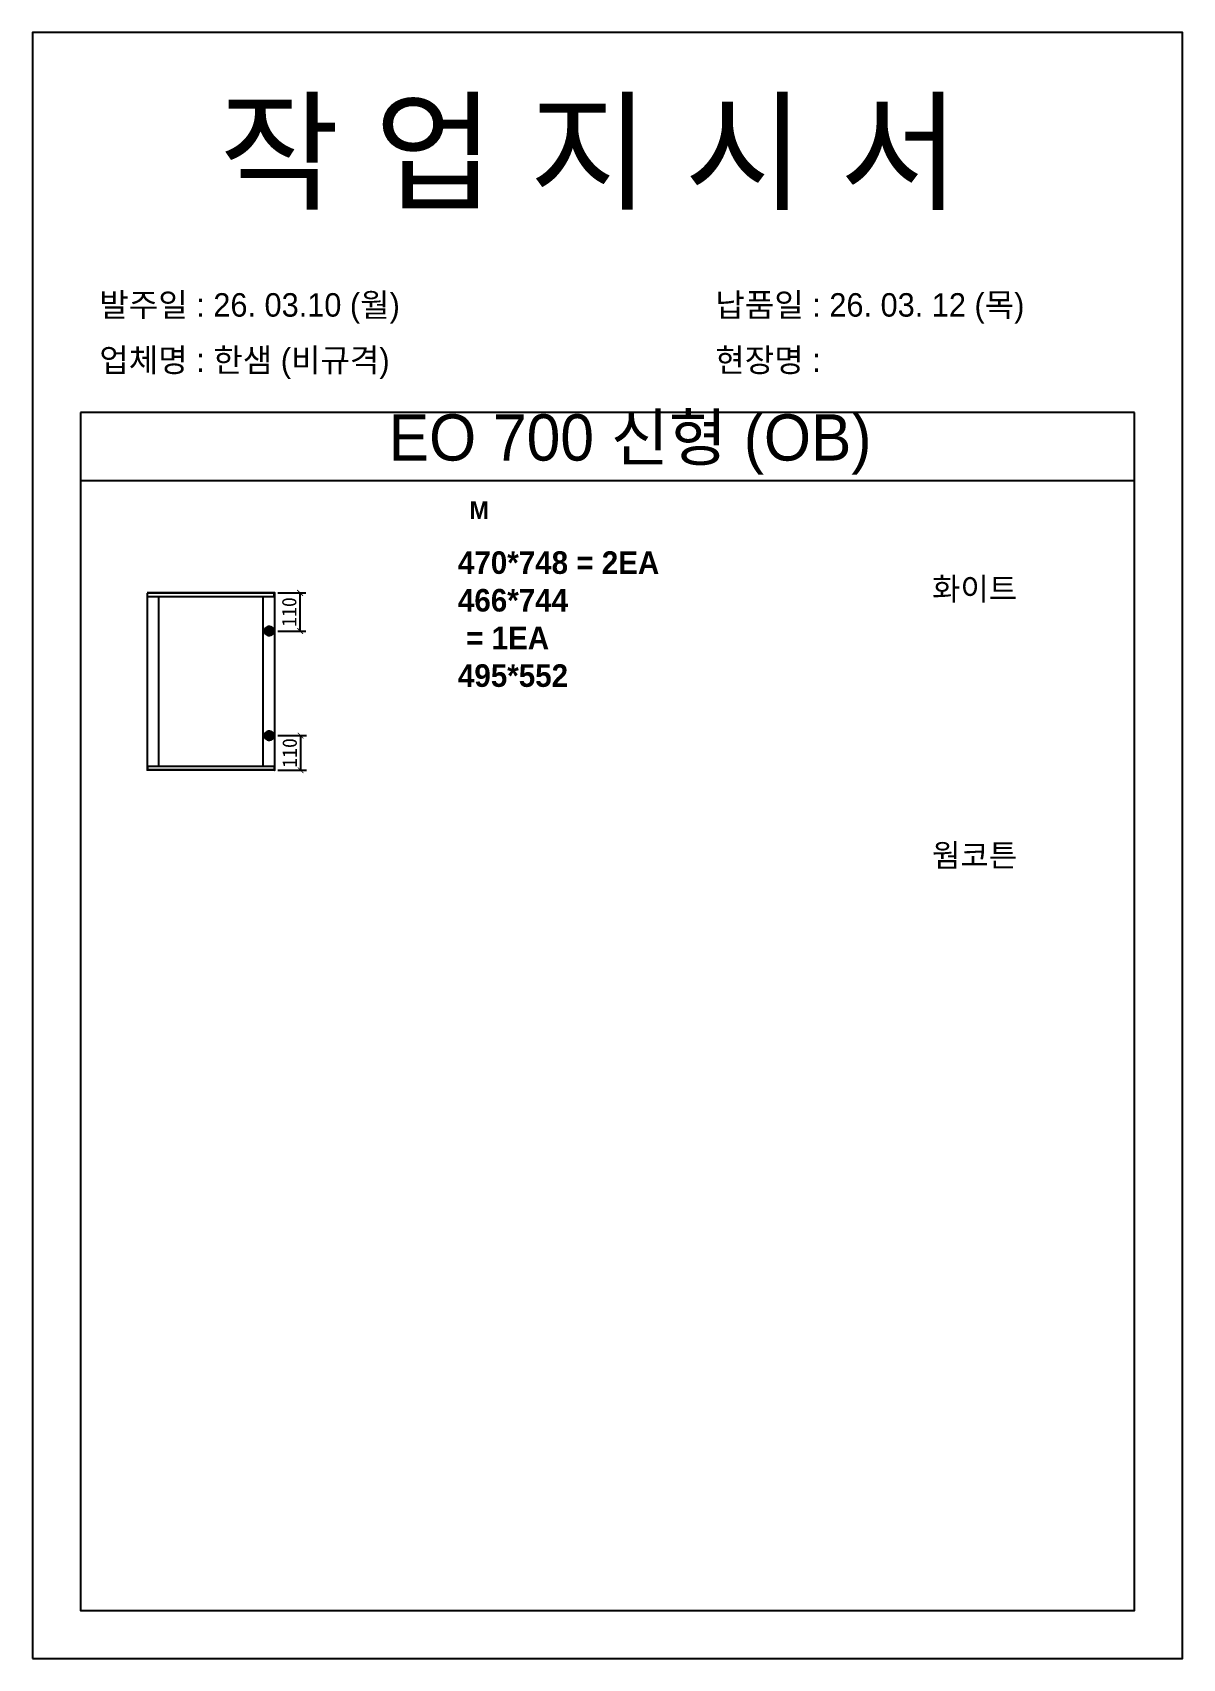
# Model space of a CAD drawing. Header units: millimetres. Extents: x -44117 to 256353, y -2095463 to 65325.
# Drawn here: x 121647 to 123628, y -773344 to -770543 of the extents above; entities that cross this region are included whole.
import ezdxf

# ---------------------------------------------------------------- set-up
doc = ezdxf.new("R2010")
doc.units = ezdxf.units.MM
doc.header["$LTSCALE"] = 10
doc.layers.add('Layer1', color=7, linetype='Continuous', lineweight=70)
doc.styles.add('MtX_Gulim', font='')
doc.styles.get('MtX_Gulim').set_extended_font_data('Gulim', bold=True)
doc.dimstyles.new('ISO-25', dxfattribs={"dimtxt": 2.5, "dimasz": 2.5, "dimexe": 1, "dimexo": 1, "dimtad": 1, "dimtxsty": 'Standard', "dimblk": 'ARCHTICK', "dimcen": 2.5, "dimadec": 0, "dimazin": 0, "dimtfac": 1, "dimtmove": 0, "dimatfit": 3, "dimfxl": 0, "dimarcsym": 0})

msp = doc.modelspace()

# ---------------------------------------------------------------- texts
at = {"linetype": 'Continuous', "style": 'MtX_Gulim'}
msp.add_text('M', height=30.31593, dxfattribs=at).set_placement((122400.0804, -771381.60665))
at = {"attachment_point": 1}
for s, width, gutter_width, heights, insert, char_height in [('{\\fGulim|b0|i0|c129|p50;작 업 지 시 서}', 3898.9872873, 14.7362, [-183.72574], (121968.9484, -770666.1966), 165.0454901), ('\\pt11;{\\fGulim|b0|i0|c129|p50;발주일 : 26. 03.10 (월)}', 3898.9872873, 14.7362, [40.67678], (121762.39473, -770992.42129), 40.4361451), ('{\\fGulim|b0|i0|c129|p50;납품일 : 26. 03. 12 (목)}', 3898.9872873, 14.7362, [41.36774], (122823.3755, -770992.42129), 40.4361451), ('{\\fGulim|b0|i0|c129|p50;업체명 : 한샘 (비규격)}', 3898.9872873, 14.7362, [42.57324], (121762.39473, -771087.50657), 40.4361451), ('{\\fGulim|b0|i0|c129|p50;현장명 :  }', 3898.9872873, 14.7362, [45.12049], (122823.3755, -771087.50657), 40.4361451), ('{\\fGulim|b0|i0|c129|p50;EO 700 신형 (OB)}', 1882.7812357, 7.11596, [-100.28675], (122260.7835, -771201.13524), 79.6987856), ('{\\f굴림|b1|i0|c129|p50;470*748 = 2EA\\P\\C1;466*744\\P\\C256; = 1EA\\P\\C1;495*552}', 11769.5052121, 151.36626, [-234.87514], (122379.99007, -771437.09929), 38.9227538), ('{\\f굴림|b1|i0|c129|p50;화이트}', 11769.5052121, 151.36626, [-43.2475], (123196.62494, -771482.26534), 38.9227538), ('{\\f굴림|b1|i0|c129|p50;웜코튼}', 11769.5052121, 151.36626, [-42.01186], (123196.62494, -771941.38407), 38.9227538)]:
    msp.add_mtext_dynamic_manual_height_columns(s, width=width, gutter_width=gutter_width, heights=heights, dxfattribs=dict(at, insert=insert, char_height=char_height))

# ---------------------------------------------------------------- blocks, each defined once
blk = doc.blocks.new('_ArchTick')
at = {"color": 0, "linetype": 'ByBlock', "const_width": 0.15}
blk.add_lwpolyline([(-0.5, -0.5), (0.5, 0.5)], dxfattribs=at)
blk = doc.blocks.new('*D5093')
at = {"color": 0, "lineweight": -2}
for p, q in [((122070, -771508.8), (122118.2, -771508.8)), ((122108.2, -771574.5), (122108.2, -771508.8)), ((122070, -771574.5), (122118.2, -771574.5))]:
    blk.add_line(p, q, dxfattribs=at)
at = {"layer": 'Defpoints', "color": 0}
for p in [(122055, -771508.8), (122108.2, -771508.8), (122055, -771574.5)]:
    blk.add_point(p, dxfattribs=at)
at = {"color": 0, "lineweight": -2, "xscale": 10, "yscale": 10, "zscale": 10}
for p, rotation in [((122108.2, -771508.8), 90), ((122108.2, -771574.5), 270)]:
    blk.add_blockref('_ArchTick', p, dxfattribs=dict(at, rotation=rotation))
at = {"color": 0, "insert": (122089.4, -771541.7), "char_height": 25, "attachment_point": 5, "rotation": 90}
blk.add_mtext('110', dxfattribs=at)
blk = doc.blocks.new('*D5094')
at = {"color": 0, "lineweight": -2}
for p, q in [((122070, -771754.6), (122119, -771754.6)), ((122109, -771754.6), (122109, -771814.3)), ((122070, -771814.3), (122119, -771814.3))]:
    blk.add_line(p, q, dxfattribs=at)
at = {"layer": 'Defpoints', "color": 0}
for p in [(122055, -771754.6), (122055, -771814.3), (122109, -771814.3)]:
    blk.add_point(p, dxfattribs=at)
at = {"color": 0, "lineweight": -2, "xscale": 10, "yscale": 10, "zscale": 10}
for p, rotation in [((122109, -771754.6), 90), ((122109, -771814.3), 270)]:
    blk.add_blockref('_ArchTick', p, dxfattribs=dict(at, rotation=rotation))
at = {"color": 0, "insert": (122090.3, -771784.5), "char_height": 25, "attachment_point": 5, "rotation": 90}
blk.add_mtext('110', dxfattribs=at)

# ---------------------------------------------------------------- dimensions: what is measured, and where the dimension line sits
for base, p1, p2, picture, middle in [((122108.18223, -771508.83717), (122054.99711, -771574.51497), (122054.99711, -771508.83717), '*D5093', (122089.43223, -771541.67607)), ((122109.03288, -771814.29439), (122054.99711, -771754.62272), (122054.99711, -771814.29439), '*D5094', (122090.28288, -771784.45855))]:
    dim = msp.add_linear_dim(base=base, p1=p1, p2=p2, angle=90, text='110', dimstyle='ISO-25', override={"dimscale": 10, "dimasz": 1, "dimexo": 1.5, "dimtxsty": 'Standard'})
    dim.commit()
    dim.dimension.update_dxf_attribs({"geometry": picture, "text_midpoint": middle})

# ---------------------------------------------------------------- linework, layer by layer
for p, q in [((123545.36082, -771197.88735), (121729.86043, -771197.88735)), ((123545.36082, -771315.77699), (121729.86043, -771315.77699)), ((121844.56952, -771509.05661), (121844.56952, -771814.07494)), ((122064.48791, -771509.4516), (121844.56952, -771509.4516)), ((122064.48791, -771515.4203), (121844.56952, -771515.4203)), ((122064.26847, -771508.83717), (121844.78896, -771508.83717)), ((121864.09947, -771514.98143), (121864.09947, -771807.71126)), ((122044.73852, -771807.71126), (122044.73852, -771515.4203)), ((122063.39072, -771515.4203), (122063.39072, -771508.83717)), ((122064.48791, -771814.07494), (122064.48791, -771509.05661)), ((122064.48791, -771807.71126), (121844.56952, -771807.71126)), ((122064.48791, -771813.67996), (121844.56952, -771813.67996)), ((122064.26847, -771814.29439), (121844.78896, -771814.29439)), ((121845.66671, -771814.29439), (121845.66671, -771807.71126)), ((122063.39072, -771807.71126), (122063.39072, -771814.29439))]:
    msp.add_line(p, q)
msp.add_lwpolyline([(121647.33769, -773344.45754), (123627.88357, -773344.45754), (123627.88357, -770543.39979), (121647.33769, -770543.39979)], close=True)
msp.add_lwpolyline([(121729.86043, -771197.88735), (121729.86043, -773261.93479), (123545.36082, -773261.93479), (123545.36082, -771197.88735)])
for centre, start, end in [((122064.26847, -771509.05661), 0, 90), ((121844.78896, -771814.07495), 180, 270), ((122064.26847, -771814.07495), 270, 0)]:
    msp.add_arc(centre, 0.21944, start, end)
at = {"layer": 'Layer1'}
for p, q in [((122054.99711, -771566.42734), (122054.99711, -771582.60259)), ((122054.99711, -771762.71034), (122054.99711, -771746.53509))]:
    msp.add_line(p, q, dxfattribs=at)
for points in [[(122063.08474, -771574.51497), (122046.90949, -771574.51497)], [(122063.08474, -771754.62272), (122046.90949, -771754.62272)]]:
    msp.add_lwpolyline(points, close=True, dxfattribs=at)
for centre in [(122054.99711, -771574.51497), (122054.99711, -771754.62272)]:
    msp.add_circle(centre, 5.39175, dxfattribs=at)

msp.set_redraw_order([(e.dxf.handle, doc.entitydb.next_handle()) for e in msp.query("TEXT MTEXT ATTDEF DIMENSION ARC_DIMENSION")])  # texts and dimensions are drawn at this point

doc.saveas('drawing.dxf')
